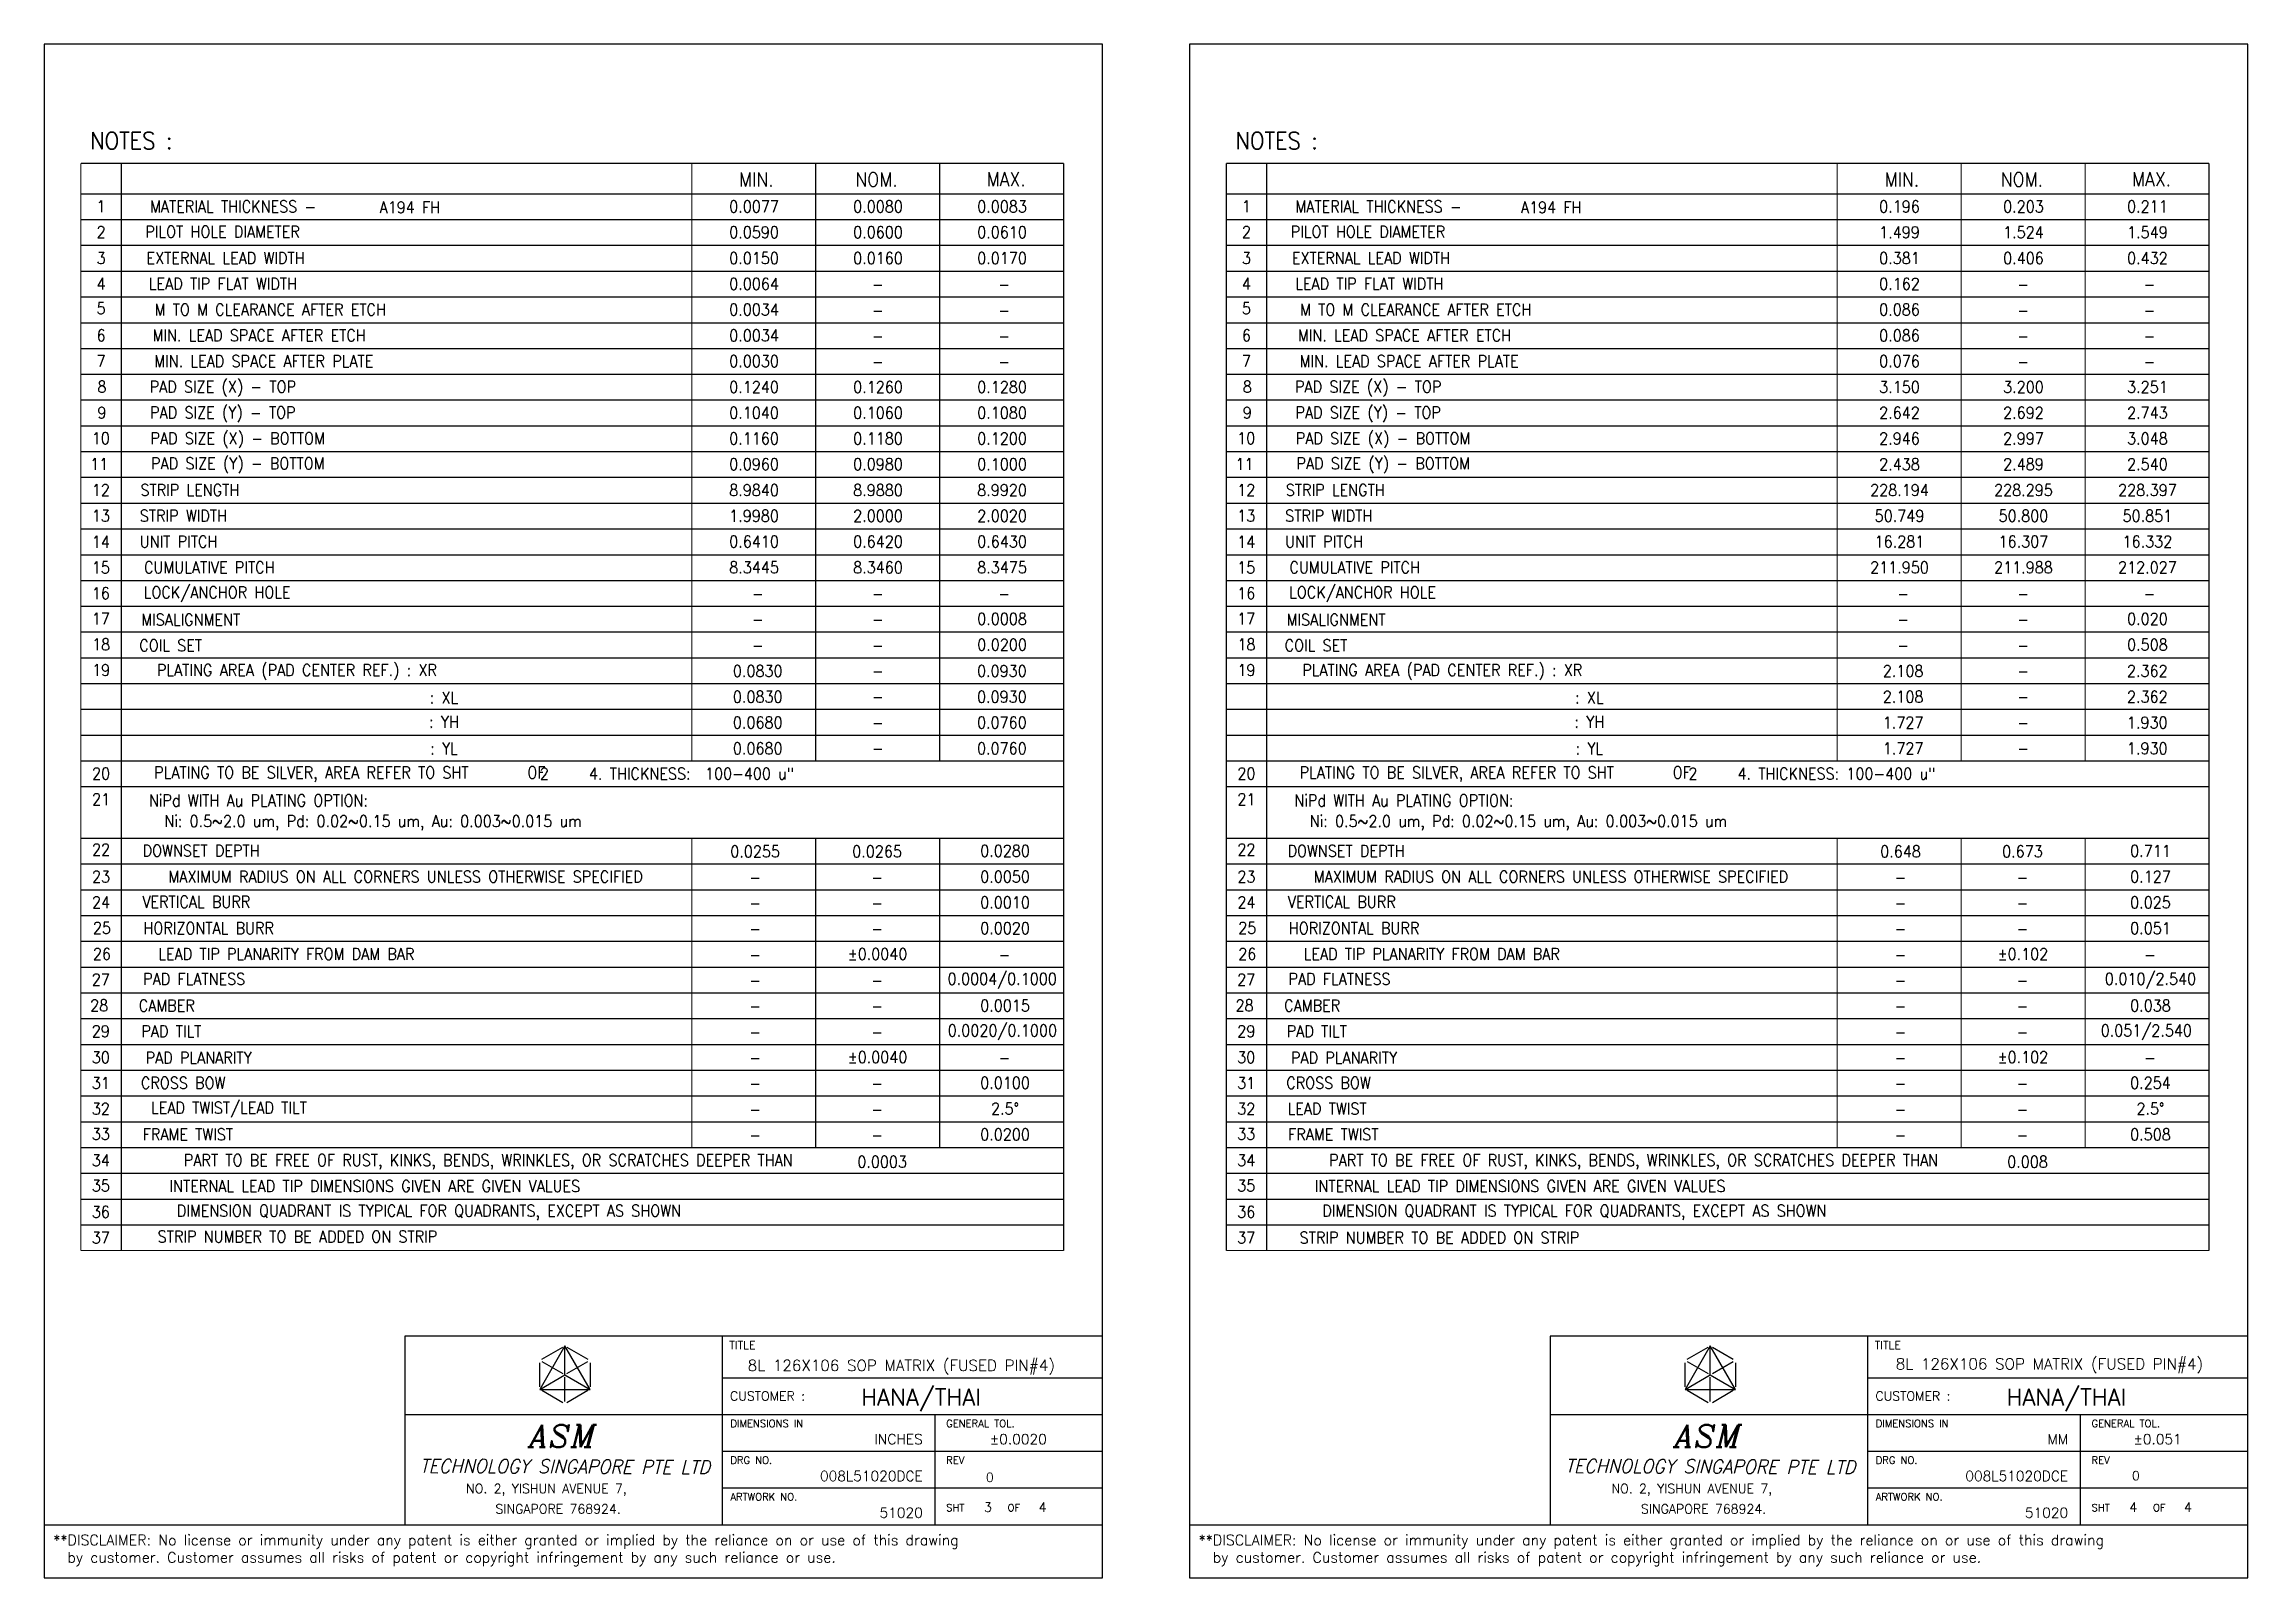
# Model space of a CAD drawing. Extents: x -157.97 to -150.87, y 83.46 to 88.17.
# Drawn here: x -154.166 to -150.866, y 85.873 to 88.169 of the extents above; entities that cross this region are included whole.
import ezdxf
from ezdxf.enums import TextEntityAlignment as Align

# ---------------------------------------------------------------- set-up
doc = ezdxf.new("R2010")
doc.units = 0
doc.header["$LTSCALE"] = 0.04
doc.header["$MEASUREMENT"] = 0
doc.layers.add('3', color=7, linetype='CONTINUOUS')
doc.layers.add('4', color=7, linetype='CONTINUOUS')
doc.styles.add('ABC', font='ITALIC')
doc.styles.add('ROMANS', font='romans', dxfattribs={"height": 2.5})
doc.styles.add('SIMPLEX', font='SIMPLEX.shx')

msp = doc.modelspace()

# ---------------------------------------------------------------- texts
at = {"layer": '3', "color": 7, "style": 'ROMANS', "width": 0.9}
for s, height, p in [('NOTES :', 0.02555, (-154.0354, 88.0243)), ('MIN.', 0.02104, (-153.0994, 87.9664)), ('NOM.', 0.02104, (-152.9197, 87.9662)), ('MAX.', 0.02104, (-152.7255, 87.9666))]:
    msp.add_text(s, height=height, dxfattribs=at).set_placement(p, align=Align.MIDDLE)
at = {"layer": '3', "color": 3, "style": 'ROMANS', "width": 0.9}
for s, height, p in [('1', 0.0175, (-154.0807, 87.9262)), ('MATERIAL THICKNESS - ', 0.017535, (-153.8776, 87.9258)), ('0.0077', 0.01753, (-153.103, 87.9258)), ('0.0080', 0.01753, (-152.9174, 87.9258)), ('0.0083', 0.01753, (-152.7317, 87.9258)), ('2', 0.0175, (-154.0807, 87.8876)), ('PILOT HOLE DIAMETER', 0.017535, (-153.8988, 87.888)), ('0.0590', 0.01753, (-153.103, 87.8872)), ('0.0600', 0.01753, (-152.9174, 87.8872)), ('0.0610', 0.01753, (-152.7317, 87.8872)), ('3', 0.0175, (-154.0807, 87.8486)), ('EXTERNAL LEAD WIDTH', 0.017535, (-153.8944, 87.8487)), ('0.0150', 0.01753, (-153.103, 87.8486)), ('0.0160', 0.01753, (-152.9174, 87.8486)), ('0.0170', 0.01753, (-152.7317, 87.8486)), ('4', 0.0175, (-154.0807, 87.8102)), ('LEAD TIP FLAT WIDTH', 0.017535, (-153.8983, 87.8101)), ('0.0064', 0.01753, (-153.103, 87.81)), ('-', 0.0175, (-152.9177, 87.8092)), ('-', 0.0175, (-152.7287, 87.8092)), ('5', 0.0175, (-154.0807, 87.7734)), ('M TO M CLEARANCE AFTER ETCH', 0.017535, (-153.8274, 87.7715)), ('0.0034', 0.01753, (-153.103, 87.7715)), ('6', 0.0175, (-154.0807, 87.7328)), ('MIN. LEAD SPACE AFTER ETCH', 0.017535, (-153.844, 87.7329)), ('0.0034', 0.01753, (-153.103, 87.7329)), ('-', 0.0175, (-152.9177, 87.7706)), ('-', 0.0175, (-152.7287, 87.7706)), ('-', 0.0175, (-152.9177, 87.7321)), ('-', 0.0175, (-152.7287, 87.7321)), ('7', 0.0175, (-154.0807, 87.6945)), ('MIN. LEAD SPACE AFTER PLATE', 0.017535, (-153.8371, 87.6943)), ('0.0030', 0.01753, (-153.103, 87.6943)), ('-', 0.0175, (-152.9177, 87.6935)), ('-', 0.0175, (-152.7287, 87.6935)), ('8', 0.0175, (-154.0794, 87.6562)), ('PAD SIZE (X) - TOP', 0.017535, (-153.8984, 87.6548)), ('0.1240', 0.01753, (-153.103, 87.6557)), ('0.1260', 0.01753, (-152.9174, 87.6557)), ('0.1280', 0.01753, (-152.7317, 87.6557)), ('9', 0.0175, (-154.0794, 87.6172)), ('PAD SIZE (Y) - TOP', 0.017535, (-153.8984, 87.6162)), ('0.1040', 0.01753, (-153.103, 87.6171)), ('0.1060', 0.01753, (-152.9174, 87.6171)), ('0.1080', 0.01753, (-152.7317, 87.6171)), ('10', 0.01753, (-154.0811, 87.5789)), ('PAD SIZE (X) - BOTTOM', 0.017535, (-153.8762, 87.5776)), ('0.1160', 0.01753, (-153.103, 87.5786)), ('0.1180', 0.01753, (-152.9174, 87.5786)), ('0.1200', 0.01753, (-152.7317, 87.5786)), ('11', 0.01753, (-154.0835, 87.5402)), ('PAD SIZE (Y) - BOTTOM', 0.017535, (-153.876, 87.54)), ('0.0960', 0.01753, (-153.103, 87.54)), ('0.0980', 0.01753, (-152.9174, 87.54)), ('0.1000', 0.01753, (-152.7317, 87.54)), ('12', 0.01753, (-154.0811, 87.5015)), ('STRIP LENGTH', 0.017535, (-153.9477, 87.5015)), ('8.9840', 0.01753, (-153.103, 87.5014)), ('8.9880', 0.01753, (-152.9174, 87.5014)), ('8.9920', 0.01753, (-152.7317, 87.5014)), ('13', 0.01753, (-154.0811, 87.4629)), ('STRIP WIDTH', 0.017535, (-153.9575, 87.4629)), ('1.9980', 0.01753, (-153.103, 87.4628)), ('2.0000', 0.01753, (-152.9174, 87.4628)), ('2.0020', 0.01753, (-152.7317, 87.4628)), ('14', 0.01753, (-154.0811, 87.4239)), ('UNIT PITCH', 0.01753, (-153.9647, 87.4243)), ('0.6410', 0.01753, (-153.103, 87.4243)), ('0.6420', 0.01753, (-152.9174, 87.4243)), ('0.6430', 0.01753, (-152.7317, 87.4243)), ('15', 0.01753, (-154.0811, 87.3855)), ('CUMULATIVE PITCH', 0.017535, (-153.9187, 87.3856)), ('8.3445', 0.01753, (-153.103, 87.3857)), ('8.3460', 0.01753, (-152.9174, 87.3857)), ('8.3475', 0.01753, (-152.7317, 87.3857)), ('16', 0.01753, (-154.0811, 87.3469)), ('LOCK/ANCHOR HOLE', 0.017535, (-153.9069, 87.347)), ('-', 0.0175, (-153.0975, 87.3463)), ('-', 0.0175, (-152.9177, 87.3463)), ('-', 0.0175, (-152.7287, 87.3463)), ('17', 0.01753, (-154.0811, 87.3088)), ('MISALIGNMENT', 0.017535, (-153.9465, 87.3074)), ('0.0008', 0.01753, (-152.7317, 87.3085)), ('18', 0.01753, (-154.0807, 87.2704)), ('-', 0.0175, (-153.0975, 87.3077)), ('-', 0.0175, (-152.9177, 87.3077)), ('0.0200', 0.01753, (-152.7317, 87.27)), ('COIL SET', 0.01753, (-153.9765, 87.2689)), ('-', 0.0175, (-153.0975, 87.2691)), ('-', 0.0175, (-152.9177, 87.2691)), ('19', 0.01753, (-154.0807, 87.2319)), ('PLATING AREA (PAD CENTER REF.) : XR', 0.017535, (-153.7875, 87.2307)), ('0.0830', 0.01753, (-153.0975, 87.2306)), ('-', 0.0175, (-152.9177, 87.2306)), ('0.0930', 0.01753, (-152.732, 87.2306)), (': XL', 0.01753, (-153.5673, 87.1909)), ('0.0830', 0.01753, (-153.0975, 87.192)), ('-', 0.0175, (-152.9177, 87.192)), ('0.0930', 0.01753, (-152.732, 87.192)), (': YH', 0.01753, (-153.5673, 87.1545)), ('0.0680', 0.01753, (-153.0975, 87.1534)), ('-', 0.0175, (-152.9177, 87.1534)), ('0.0760', 0.01753, (-152.732, 87.1534)), (': YL', 0.01753, (-153.5673, 87.1146)), ('0.0680', 0.01753, (-153.0975, 87.1148)), ('-', 0.0175, (-152.9177, 87.1148)), ('0.0760', 0.01753, (-152.732, 87.1148)), ('20', 0.01753, (-154.0807, 87.0771)), ('PLATING TO BE SILVER, AREA REFER TO SHT    OF', 0.017535, (-153.7083, 87.076)), ('21', 0.01753, (-154.0807, 87.0387)), ('NiPd WITH Au PLATING OPTION:', 0.017535, (-153.8451, 87.0372)), ('Ni: 0.5~2.0 um, Pd: 0.02~0.15 um, Au: 0.003~0.015 um', 0.017535, (-153.6736, 87.0037)), ('22', 0.01753, (-154.0807, 86.9633)), ('DOWNSET DEPTH', 0.017535, (-153.9309, 86.9617)), ('0.0255', 0.01753, (-153.1014, 86.9605)), ('0.0265', 0.01753, (-152.9188, 86.9605)), ('0.0280', 0.01753, (-152.7272, 86.9614)), ('23', 0.01753, (-154.0807, 86.9227)), ('MAXIMUM RADIUS ON ALL CORNERS UNLESS OTHERWISE SPECIFIED', 0.017535, (-153.6248, 86.9228)), ('-', 0.0175, (-153.1014, 86.922)), ('-', 0.0175, (-152.9188, 86.922)), ('0.0050', 0.01753, (-152.7272, 86.9228)), ('24', 0.01753, (-154.0807, 86.8844)), ('VERTICAL BURR', 0.017535, (-153.9381, 86.8851)), ('0.0010', 0.01753, (-152.7272, 86.8842)), ('25', 0.01753, (-154.0794, 86.8461)), ('HORIZONTAL BURR', 0.017535, (-153.9196, 86.8457)), ('-', 0.0175, (-153.1014, 86.8834)), ('-', 0.0175, (-152.9188, 86.8834)), ('0.0020', 0.01753, (-152.7272, 86.8456)), ('-', 0.0175, (-153.1014, 86.8448)), ('-', 0.0175, (-152.9188, 86.8448)), ('26', 0.01753, (-154.0794, 86.8071)), ('LEAD TIP PLANARITY FROM DAM BAR', 0.017535, (-153.8033, 86.8071)), ('-', 0.0175, (-153.1014, 86.8062)), ('%%p0.0040', 0.01753, (-152.9181, 86.8071)), ('-', 0.0175, (-152.7279, 86.8062)), ('27', 0.01753, (-154.0811, 86.7688)), ('PAD FLATNESS', 0.017535, (-153.9413, 86.7697)), ('-', 0.0175, (-153.1014, 86.7677)), ('-', 0.0175, (-152.9188, 86.7677)), ('0.0004/0.1000', 0.017535, (-152.7315, 86.7685)), ('28', 0.01753, (-154.0835, 86.7301)), ('CAMBER', 0.01753, (-153.9824, 86.7299)), ('-', 0.0175, (-153.1014, 86.7291)), ('-', 0.0175, (-152.9188, 86.7291)), ('0.0015', 0.01753, (-152.7272, 86.7299)), ('29', 0.01753, (-154.0811, 86.6914)), ('PAD TILT', 0.01753, (-153.9754, 86.6914)), ('-', 0.0175, (-153.1014, 86.6905)), ('-', 0.0175, (-152.9188, 86.6905)), ('0.0020/0.1000', 0.017535, (-152.7312, 86.6913)), ('30', 0.01753, (-154.0811, 86.6524)), ('PAD PLANARITY', 0.017535, (-153.9346, 86.6518)), ('%%p0.0040', 0.01753, (-152.9181, 86.6527)), ('31', 0.01753, (-154.0811, 86.614)), ('CROSS BOW', 0.01753, (-153.9579, 86.6142)), ('-', 0.0175, (-153.1014, 86.6519)), ('0.0100', 0.01753, (-152.7272, 86.6142)), ('-', 0.0175, (-152.7279, 86.6519)), ('LEAD TWIST/LEAD TILT', 0.017535, (-153.8892, 86.5756)), ('-', 0.0175, (-153.1014, 86.6133)), ('-', 0.0175, (-152.9188, 86.6133)), ('32', 0.01753, (-154.0811, 86.5754)), ('-', 0.0175, (-153.1014, 86.5748)), ('-', 0.0175, (-152.9188, 86.5748)), ('2.5%%d', 0.01753, (-152.7272, 86.5756)), ('33', 0.01753, (-154.0811, 86.5377)), ('FRAME TWIST', 0.017535, (-153.9507, 86.5371)), ('-', 0.0175, (-153.1014, 86.5362)), ('-', 0.0175, (-152.9188, 86.5362)), ('0.0200', 0.01753, (-152.7272, 86.537)), ('34', 0.01753, (-154.0811, 86.4983)), ('PART TO BE FREE OF RUST, KINKS, BENDS, WRINKLES, OR SCRATCHES DEEPER THAN', 0.017535, (-153.501, 86.4958)), ('0.0003', 0.01753, (-152.9112, 86.4961)), ('35', 0.01753, (-154.0811, 86.4605)), ('INTERNAL LEAD TIP DIMENSIONS GIVEN ARE GIVEN VALUES', 0.017535, (-153.6709, 86.4597)), ('36', 0.01753, (-154.0811, 86.4211)), ('DIMENSION QUADRANT IS TYPICAL FOR QUADRANTS, EXCEPT AS SHOWN', 0.017535, (-153.5899, 86.4201)), ('37', 0.01753, (-154.0811, 86.3825)), ('STRIP NUMBER TO BE ADDED ON STRIP', 0.017535, (-153.7867, 86.3842))]:
    msp.add_text(s, height=height, dxfattribs=at).set_placement(p, align=Align.MIDDLE)
at = {"layer": '3', "color": 1, "style": 'ROMANS', "width": 0.9}
for s, height, p in [('A194 FH', 0.01753, (-153.6184, 87.9246)), ('2     4. THICKNESS:  100-400 u"', 0.017535, (-153.2335, 87.0769))]:
    msp.add_text(s, height=height, dxfattribs=at).set_placement(p, align=Align.MIDDLE)
at = {"layer": '3', "color": 1, "style": 'SIMPLEX'}
for s, height, p in [('TITLE', 0.01207, (-153.1401, 86.2157)), ('CUSTOMER :', 0.01371, (-153.139, 86.1386)), ('DIMENSIONS IN', 0.010972, (-153.1385, 86.0989)), ('GENERAL TOL.', 0.010972, (-152.8154, 86.0989)), ('DRG NO.', 0.01097, (-153.1385, 86.044)), ('REV', 0.01097, (-152.8154, 86.044)), ('NO. 2, YISHUN AVENUE 7,', 0.013761, (-153.5342, 86.0001)), ('ARTWORK NO.', 0.010972, (-153.1385, 85.9892)), ('SINGAPORE 768924.', 0.013761, (-153.4902, 85.9697)), ('SHT', 0.01097, (-152.8154, 85.9729)), ('OF', 0.01097, (-152.7234, 85.9729))]:
    msp.add_text(s, height=height, dxfattribs=at).set_placement(p)
at = {"layer": '3', "color": 4, "style": 'SIMPLEX'}
for s, height, p in [('8L 126X106 SOP MATRIX (FUSED PIN#4)', 0.016595, (-153.1126, 86.183)), ('0', 0.0137, (-152.7558, 86.0169)), ('3', 0.0137, (-152.7587, 85.9722)), ('4', 0.0137, (-152.6768, 85.9722))]:
    msp.add_text(s, height=height, dxfattribs=at).set_placement(p)
for s, height, p in [('HANA/THAI', 0.02524, (-152.7631, 86.1311)), ('INCHES', 0.01509, (-152.8504, 86.0734)), ('%%P0.0020', 0.01509, (-152.6648, 86.0734)), ('008L51020DCE', 0.015086, (-152.8504, 86.0182)), ('51020', 0.01509, (-152.8504, 85.9633))]:
    msp.add_text(s, height=height, dxfattribs=at).set_placement(p, align=Align.RIGHT)
at = {"layer": '3', "color": 1, "style": 'ABC'}
msp.add_text('ASM', height=0.03328, dxfattribs=at).set_placement((-153.3888, 86.0855), align=Align.MIDDLE)
at = {"layer": '3', "color": 1, "linetype": 'Continuous', "style": 'ABC', "width": 0.738856}
msp.add_text('TECHNOLOGY SINGAPORE PTE LTD', height=0.020304, rotation=359.7173, dxfattribs=at).set_placement((-153.6035, 86.0309), (-153.1692, 86.0288), align=Align.FIT)
at = {"layer": '3', "color": 7, "insert": (-154.1524, 85.9378), "char_height": 0.0156145, "width": 2.047689, "attachment_point": 1, "style": 'SIMPLEX'}
msp.add_mtext('**DISCLAIMER: No license or immunity under any patent is either granted or implied by the reliance on or use of this drawing\\P  by customer. Customer assumes all risks of patent or copyright infringement by any such reliance or use.', dxfattribs=at)
at = {"layer": '4', "color": 7, "style": 'ROMANS', "width": 0.9}
for s, height, p in [('NOTES :', 0.02555, (-152.3205, 88.0243)), ('MIN.', 0.02104, (-151.3844, 87.9664)), ('NOM.', 0.02104, (-151.2047, 87.9662)), ('MAX.', 0.02104, (-151.0105, 87.9666))]:
    msp.add_text(s, height=height, dxfattribs=at).set_placement(p, align=Align.MIDDLE)
at = {"layer": '4', "color": 3, "style": 'ROMANS', "width": 0.9}
for s, height, p in [('1', 0.0175, (-152.3658, 87.9262)), ('MATERIAL THICKNESS - ', 0.017535, (-152.1626, 87.9258)), ('0.196', 0.01753, (-151.388, 87.9258)), ('0.203', 0.01753, (-151.2024, 87.9258)), ('0.211', 0.01753, (-151.0168, 87.9258)), ('2', 0.0175, (-152.3658, 87.8876)), ('PILOT HOLE DIAMETER', 0.017535, (-152.1838, 87.888)), ('1.499', 0.01753, (-151.388, 87.8872)), ('1.524', 0.01753, (-151.2024, 87.8872)), ('1.549', 0.01753, (-151.0168, 87.8872)), ('3', 0.0175, (-152.3658, 87.8486)), ('EXTERNAL LEAD WIDTH', 0.017535, (-152.1794, 87.8487)), ('0.381', 0.01753, (-151.388, 87.8486)), ('0.406', 0.01753, (-151.2024, 87.8486)), ('0.432', 0.01753, (-151.0168, 87.8486)), ('4', 0.0175, (-152.3658, 87.8102)), ('LEAD TIP FLAT WIDTH ', 0.017535, (-152.1764, 87.8101)), ('0.162', 0.01753, (-151.388, 87.81)), ('-', 0.0175, (-151.2028, 87.8092)), ('-', 0.0175, (-151.0137, 87.8092)), ('5', 0.0175, (-152.3658, 87.7734)), ('M TO M CLEARANCE AFTER ETCH', 0.017535, (-152.1124, 87.7715)), ('0.086', 0.01753, (-151.388, 87.7715)), ('6', 0.0175, (-152.3658, 87.7328)), ('MIN. LEAD SPACE AFTER ETCH', 0.017535, (-152.1291, 87.7329)), ('0.086', 0.01753, (-151.388, 87.7329)), ('-', 0.0175, (-151.2028, 87.7706)), ('-', 0.0175, (-151.0137, 87.7706)), ('-', 0.0175, (-151.2028, 87.7321)), ('-', 0.0175, (-151.0137, 87.7321)), ('7', 0.0175, (-152.3658, 87.6945)), ('MIN. LEAD SPACE AFTER PLATE', 0.017535, (-152.1222, 87.6943)), ('0.076', 0.01753, (-151.388, 87.6943)), ('-', 0.0175, (-151.2028, 87.6935)), ('-', 0.0175, (-151.0137, 87.6935)), ('8', 0.0175, (-152.3645, 87.6562)), ('PAD SIZE (X) - TOP', 0.017535, (-152.1835, 87.6548)), ('3.150', 0.01753, (-151.388, 87.6557)), ('3.200', 0.01753, (-151.2024, 87.6557)), ('3.251', 0.01753, (-151.0168, 87.6557)), ('9', 0.0175, (-152.3645, 87.6172)), ('PAD SIZE (Y) - TOP', 0.017535, (-152.1835, 87.6162)), ('2.642', 0.01753, (-151.388, 87.6171)), ('2.692', 0.01753, (-151.2024, 87.6171)), ('2.743', 0.01753, (-151.0168, 87.6171)), ('10', 0.01753, (-152.3661, 87.5789)), ('PAD SIZE (X) - BOTTOM', 0.017535, (-152.1613, 87.5776)), ('2.946', 0.01753, (-151.388, 87.5786)), ('2.997', 0.01753, (-151.2024, 87.5786)), ('3.048', 0.01753, (-151.0168, 87.5786)), ('11', 0.01753, (-152.3686, 87.5402)), ('PAD SIZE (Y) - BOTTOM', 0.017535, (-152.161, 87.54)), ('2.438', 0.01753, (-151.388, 87.54)), ('2.489', 0.01753, (-151.2024, 87.54)), ('2.540', 0.01753, (-151.0168, 87.54)), ('12', 0.01753, (-152.3661, 87.5015)), ('STRIP LENGTH', 0.017535, (-152.2328, 87.5015)), ('228.194', 0.01753, (-151.388, 87.5014)), ('228.295', 0.01753, (-151.2024, 87.5014)), ('228.397', 0.01753, (-151.0168, 87.5014)), ('13', 0.01753, (-152.3661, 87.4629)), ('STRIP WIDTH', 0.017535, (-152.2425, 87.4629)), ('50.749', 0.01753, (-151.388, 87.4628)), ('50.800', 0.01753, (-151.2024, 87.4628)), ('50.851', 0.01753, (-151.0168, 87.4628)), ('14', 0.01753, (-152.3661, 87.4239)), ('UNIT PITCH', 0.01753, (-152.2497, 87.4243)), ('16.281', 0.01753, (-151.388, 87.4243)), ('16.307', 0.01753, (-151.2024, 87.4243)), ('16.332', 0.01753, (-151.0168, 87.4243)), ('15', 0.01753, (-152.3661, 87.3855)), ('CUMULATIVE PITCH', 0.017535, (-152.2037, 87.3856)), ('211.950', 0.01753, (-151.388, 87.3857)), ('211.988', 0.01753, (-151.2024, 87.3857)), ('212.027', 0.01753, (-151.0168, 87.3857)), ('16', 0.01753, (-152.3661, 87.3469)), ('LOCK/ANCHOR HOLE', 0.017535, (-152.1919, 87.347)), ('-', 0.0175, (-151.3826, 87.3463)), ('-', 0.0175, (-151.2028, 87.3463)), ('-', 0.0175, (-151.0137, 87.3463)), ('17', 0.01753, (-152.3661, 87.3088)), ('MISALIGNMENT', 0.017535, (-152.2316, 87.3074)), ('0.020', 0.01753, (-151.0168, 87.3085)), ('18', 0.01753, (-152.3658, 87.2704)), ('-', 0.0175, (-151.3826, 87.3077)), ('-', 0.0175, (-151.2028, 87.3077)), ('0.508', 0.01753, (-151.0168, 87.27)), ('COIL SET', 0.01753, (-152.2616, 87.2689)), ('-', 0.0175, (-151.3826, 87.2691)), ('-', 0.0175, (-151.2028, 87.2691)), ('19', 0.01753, (-152.3658, 87.2319)), ('PLATING AREA (PAD CENTER REF.) : XR', 0.017535, (-152.0726, 87.2307)), ('2.108', 0.01753, (-151.3826, 87.2306)), ('-', 0.0175, (-151.2028, 87.2306)), ('2.362', 0.01753, (-151.017, 87.2306)), (': XL', 0.01753, (-151.8524, 87.1909)), ('2.108', 0.01753, (-151.3826, 87.192)), ('-', 0.0175, (-151.2028, 87.192)), ('2.362', 0.01753, (-151.017, 87.192)), (': YH', 0.01753, (-151.8524, 87.1545)), ('1.727', 0.01753, (-151.3826, 87.1534)), ('-', 0.0175, (-151.2028, 87.1534)), ('1.930', 0.01753, (-151.017, 87.1534)), (': YL', 0.01753, (-151.8524, 87.1146)), ('1.727', 0.01753, (-151.3826, 87.1148)), ('-', 0.0175, (-151.2028, 87.1148)), ('1.930', 0.01753, (-151.017, 87.1148)), ('20', 0.01753, (-152.3658, 87.0771)), ('PLATING TO BE SILVER, AREA REFER TO SHT    OF', 0.017535, (-151.9934, 87.076)), ('21', 0.01753, (-152.3658, 87.0387)), ('NiPd WITH Au PLATING OPTION:', 0.017535, (-152.1301, 87.0372)), ('Ni: 0.5~2.0 um, Pd: 0.02~0.15 um, Au: 0.003~0.015 um', 0.017535, (-151.9586, 87.0037)), ('22', 0.01753, (-152.3658, 86.9633)), ('DOWNSET DEPTH', 0.017535, (-152.2166, 86.9614)), ('0.648', 0.01753, (-151.3864, 86.9605)), ('0.673', 0.01753, (-151.2039, 86.9605)), ('0.711', 0.01753, (-151.0122, 86.9614)), ('23', 0.01753, (-152.3658, 86.9227)), ('MAXIMUM RADIUS ON ALL CORNERS UNLESS OTHERWISE SPECIFIED', 0.017535, (-151.9099, 86.9228)), ('-', 0.0175, (-151.3864, 86.922)), ('-', 0.0175, (-151.2039, 86.922)), ('0.127', 0.01753, (-151.0122, 86.9228)), ('24', 0.01753, (-152.3658, 86.8844)), ('VERTICAL BURR', 0.017535, (-152.2231, 86.8851)), ('0.025', 0.01753, (-151.0122, 86.8842)), ('25', 0.01753, (-152.3645, 86.8461)), ('HORIZONTAL BURR', 0.017535, (-152.2046, 86.8457)), ('-', 0.0175, (-151.3864, 86.8834)), ('-', 0.0175, (-151.2039, 86.8834)), ('0.051', 0.01753, (-151.0122, 86.8456)), ('-', 0.0175, (-151.3864, 86.8448)), ('-', 0.0175, (-151.2039, 86.8448)), ('26', 0.01753, (-152.3645, 86.8071)), ('LEAD TIP PLANARITY FROM DAM BAR', 0.017535, (-152.0883, 86.8071)), ('-', 0.0175, (-151.3864, 86.8062)), ('%%p0.102', 0.01753, (-151.2032, 86.8071)), ('-', 0.0175, (-151.0129, 86.8062)), ('27', 0.01753, (-152.3661, 86.7688)), ('PAD FLATNESS', 0.017535, (-152.2264, 86.7697)), ('-', 0.0175, (-151.3864, 86.7677)), ('-', 0.0175, (-151.2039, 86.7677)), ('0.010/2.540', 0.017535, (-151.0122, 86.7685)), ('28', 0.01753, (-152.3686, 86.7301)), ('CAMBER', 0.01753, (-152.2674, 86.7299)), ('-', 0.0175, (-151.3864, 86.7291)), ('-', 0.0175, (-151.2039, 86.7291)), ('0.038', 0.01753, (-151.0122, 86.7299)), ('29', 0.01753, (-152.3661, 86.6914)), ('PAD TILT', 0.01753, (-152.2605, 86.6914)), ('-', 0.0175, (-151.3864, 86.6905)), ('-', 0.0175, (-151.2039, 86.6905)), ('0.051/2.540', 0.017535, (-151.0184, 86.6913)), ('30', 0.01753, (-152.3661, 86.6524)), ('PAD PLANARITY', 0.017535, (-152.2197, 86.6518)), ('%%p0.102', 0.01753, (-151.2032, 86.6527)), ('31', 0.01753, (-152.3661, 86.614)), ('CROSS BOW', 0.01753, (-152.243, 86.6142)), ('-', 0.0175, (-151.3864, 86.6519)), ('0.254', 0.01753, (-151.0122, 86.6142)), ('-', 0.0175, (-151.0129, 86.6519)), ('-', 0.0175, (-151.3864, 86.6133)), ('-', 0.0175, (-151.2039, 86.6133)), ('32', 0.01753, (-152.3661, 86.5754)), ('LEAD TWIST', 0.01753, (-152.245, 86.5756)), ('-', 0.0175, (-151.3864, 86.5748)), ('-', 0.0175, (-151.2039, 86.5748)), ('2.5%%d', 0.01753, (-151.0122, 86.5756)), ('33', 0.01753, (-152.3661, 86.5377)), ('FRAME TWIST', 0.017535, (-152.2357, 86.5371)), ('-', 0.0175, (-151.3864, 86.5362)), ('-', 0.0175, (-151.2039, 86.5362)), ('0.508', 0.01753, (-151.0122, 86.537)), ('34', 0.01753, (-152.3661, 86.4983)), ('PART TO BE FREE OF RUST, KINKS, BENDS, WRINKLES, OR SCRATCHES DEEPER THAN', 0.017535, (-151.7861, 86.4958)), ('0.008', 0.01753, (-151.1963, 86.4961)), ('35', 0.01753, (-152.3661, 86.4605)), ('INTERNAL LEAD TIP DIMENSIONS GIVEN ARE GIVEN VALUES', 0.017535, (-151.956, 86.4597)), ('36', 0.01753, (-152.3661, 86.4211)), ('DIMENSION QUADRANT IS TYPICAL FOR QUADRANTS, EXCEPT AS SHOWN', 0.017535, (-151.8749, 86.4201)), ('37', 0.01753, (-152.3661, 86.3825)), ('STRIP NUMBER TO BE ADDED ON STRIP', 0.017535, (-152.0768, 86.3825))]:
    msp.add_text(s, height=height, dxfattribs=at).set_placement(p, align=Align.MIDDLE)
at = {"layer": '4', "color": 1, "style": 'ROMANS', "width": 0.9}
for s, height, p in [('A194 FH', 0.01753, (-151.9095, 87.9246)), ('2     4. THICKNESS: 100-400 u"', 0.017535, (-151.5192, 87.0769))]:
    msp.add_text(s, height=height, dxfattribs=at).set_placement(p, align=Align.MIDDLE)
at = {"layer": '4', "color": 1, "style": 'SIMPLEX'}
for s, height, p in [('TITLE', 0.01207, (-151.4251, 86.2157)), ('CUSTOMER :', 0.01371, (-151.424, 86.1386)), ('DIMENSIONS IN', 0.010972, (-151.4236, 86.0989)), ('GENERAL TOL.', 0.010972, (-151.1005, 86.0989)), ('DRG NO.', 0.01097, (-151.4236, 86.044)), ('REV', 0.01097, (-151.1005, 86.044)), ('NO. 2, YISHUN AVENUE 7,', 0.013761, (-151.8193, 86.0001)), ('ARTWORK NO.', 0.010972, (-151.4236, 85.9892)), ('SINGAPORE 768924.', 0.013761, (-151.7752, 85.9697)), ('SHT', 0.01097, (-151.1005, 85.9729)), ('OF', 0.01097, (-151.0084, 85.9729))]:
    msp.add_text(s, height=height, dxfattribs=at).set_placement(p)
at = {"layer": '4', "color": 4, "style": 'SIMPLEX'}
for s, height, p in [('8L 126X106 SOP MATRIX (FUSED PIN#4)', 0.016595, (-151.3936, 86.1852)), ('0', 0.0137, (-151.0399, 86.0195)), ('4', 0.0137, (-151.0437, 85.9722)), ('4', 0.0137, (-150.9618, 85.9722))]:
    msp.add_text(s, height=height, dxfattribs=at).set_placement(p)
for s, height, p in [('HANA/THAI', 0.02524, (-151.0482, 86.1311)), ('MM', 0.01509, (-151.1355, 86.0734)), ('%%P0.051', 0.01509, (-150.9655, 86.0734)), ('008L51020DCE', 0.015086, (-151.1355, 86.0182)), ('51020', 0.01509, (-151.1355, 85.9633))]:
    msp.add_text(s, height=height, dxfattribs=at).set_placement(p, align=Align.RIGHT)
at = {"layer": '4', "color": 1, "style": 'ABC'}
msp.add_text('ASM', height=0.03328, dxfattribs=at).set_placement((-151.6739, 86.0855), align=Align.MIDDLE)
at = {"layer": '4', "color": 1, "linetype": 'Continuous', "style": 'ABC', "width": 0.738856}
msp.add_text('TECHNOLOGY SINGAPORE PTE LTD', height=0.020304, rotation=359.7173, dxfattribs=at).set_placement((-151.8886, 86.0309), (-151.4543, 86.0288), align=Align.FIT)
at = {"layer": '4', "color": 7, "insert": (-152.4375, 85.9378), "char_height": 0.0156145, "width": 2.047689, "attachment_point": 1, "style": 'SIMPLEX'}
msp.add_mtext('**DISCLAIMER: No license or immunity under any patent is either granted or implied by the reliance on or use of this drawing\\P  by customer. Customer assumes all risks of patent or copyright infringement by any such reliance or use.', dxfattribs=at)

# ---------------------------------------------------------------- linework, layer by layer
at = {"layer": '3', "color": 7}
for p, q in [((-154.166, 88.1689), (-154.166, 85.9526)), ((-152.5813, 88.1689), (-154.166, 88.1689)), ((-152.5813, 85.9526), (-152.5813, 88.1689)), ((-152.5813, 86.235), (-153.6261, 86.235)), ((-153.6261, 86.235), (-153.6261, 85.9526)), ((-153.151, 86.235), (-153.151, 85.9526)), ((-152.5813, 86.172), (-153.151, 86.172)), ((-152.5813, 86.1171), (-153.6261, 86.1171)), ((-152.8324, 86.1171), (-152.8324, 85.9526)), ((-152.5813, 86.0623), (-153.151, 86.0623)), ((-152.5813, 86.0074), (-153.151, 86.0074)), ((-154.166, 85.9526), (-152.5813, 85.9526))]:
    msp.add_line(p, q, dxfattribs=at)
at = {"layer": '3', "color": 3}
for p, q in [((-154.0503, 86.3632), (-154.0503, 87.9905)), ((-154.1109, 87.9448), (-152.6394, 87.9448)), ((-154.1109, 87.9062), (-152.6394, 87.9062)), ((-154.1109, 87.8677), (-152.6394, 87.8677)), ((-154.1109, 87.8291), (-152.6394, 87.8291)), ((-154.1109, 87.7905), (-152.6394, 87.7905)), ((-154.1109, 87.7519), (-152.6394, 87.7519)), ((-154.1109, 87.7133), (-152.6394, 87.7133)), ((-154.1109, 87.6748), (-152.6394, 87.6748)), ((-154.1109, 87.6362), (-152.6394, 87.6362)), ((-154.1109, 87.5976), (-152.6394, 87.5976)), ((-154.1109, 87.559), (-152.6394, 87.559)), ((-154.1109, 87.5205), (-152.6394, 87.5205)), ((-154.1109, 87.4819), (-152.6394, 87.4819)), ((-154.1109, 87.4433), (-152.6394, 87.4433)), ((-154.1109, 87.4047), (-152.6394, 87.4047)), ((-154.1109, 87.3662), (-152.6394, 87.3662)), ((-154.1109, 87.3276), (-152.6394, 87.3276)), ((-154.1109, 87.289), (-152.6394, 87.289)), ((-154.1109, 87.2504), (-152.6394, 87.2504)), ((-154.1109, 87.2119), (-152.6394, 87.2119)), ((-154.1109, 87.1733), (-152.6394, 87.1733)), ((-154.1109, 87.1347), (-152.6394, 87.1347)), ((-154.1109, 87.0961), (-152.6394, 87.0961)), ((-154.1109, 87.0576), (-152.6394, 87.0576)), ((-154.1109, 86.9804), (-152.6394, 86.9804)), ((-154.1109, 86.9418), (-152.6394, 86.9418)), ((-154.1109, 86.9033), (-152.6394, 86.9033)), ((-154.1109, 86.8647), (-152.6394, 86.8647)), ((-154.1109, 86.8261), (-152.6394, 86.8261)), ((-154.1109, 86.7875), (-152.6394, 86.7875)), ((-154.1109, 86.7489), (-152.6394, 86.7489)), ((-154.1109, 86.7104), (-152.6394, 86.7104)), ((-154.1109, 86.6718), (-152.6394, 86.6718)), ((-154.1109, 86.6332), (-152.6394, 86.6332)), ((-154.1109, 86.5946), (-152.6394, 86.5946)), ((-154.1109, 86.5561), (-152.6394, 86.5561)), ((-154.1109, 86.5175), (-152.6394, 86.5175)), ((-154.1109, 86.4789), (-152.6394, 86.4789)), ((-154.1109, 86.4403), (-152.6394, 86.4403)), ((-154.1109, 86.4018), (-152.6394, 86.4018))]:
    msp.add_line(p, q, dxfattribs=at)
at = {"layer": '3', "color": 1}
for p, q in [((-153.3862, 86.2206), (-153.4238, 86.1554)), ((-153.4238, 86.159), (-153.4238, 86.1952)), ((-153.4207, 86.2007), (-153.3893, 86.2188)), ((-153.4207, 86.1971), (-153.3893, 86.179)), ((-153.3486, 86.1554), (-153.3862, 86.2206)), ((-153.3862, 86.1771), (-153.3862, 86.2206)), ((-153.3831, 86.2188), (-153.3517, 86.2007)), ((-153.3831, 86.179), (-153.3517, 86.1971)), ((-153.3486, 86.1952), (-153.3486, 86.159)), ((-153.4238, 86.1554), (-153.3862, 86.1771)), ((-153.3862, 86.1771), (-153.3486, 86.1554)), ((-153.3862, 86.1373), (-153.3862, 86.1735)), ((-153.4238, 86.1554), (-153.3486, 86.1554)), ((-153.3893, 86.1355), (-153.4207, 86.1536)), ((-153.3517, 86.1536), (-153.3831, 86.1355))]:
    msp.add_line(p, q, dxfattribs=at)
at = {"layer": '3', "color": 7, "const_width": 0.00175}
for points in [[(-154.1109, 86.3632), (-154.1109, 87.9905)], [(-154.1109, 87.9905), (-152.6394, 87.9905)], [(-153.1963, 87.0961), (-153.1963, 87.9905)], [(-153.0107, 87.0961), (-153.0107, 87.9905)], [(-152.8251, 87.0961), (-152.8251, 87.9905)], [(-152.6394, 86.3632), (-152.6394, 87.9905)], [(-153.1963, 86.5175), (-153.1963, 86.9804)], [(-153.0107, 86.5175), (-153.0107, 86.9804)], [(-152.8251, 86.5175), (-152.8251, 86.9804)], [(-154.1109, 86.3632), (-152.6394, 86.3632)]]:
    msp.add_lwpolyline(points, dxfattribs=at)
at = {"layer": '3', "color": 7}
msp.add_lwpolyline([(-154.166, 85.9526), (-154.166, 85.8733), (-152.5813, 85.8733), (-152.5813, 85.9526)], dxfattribs=at)
at = {"layer": '4', "color": 7}
for p, q in [((-152.4511, 88.1689), (-152.4511, 85.9526)), ((-150.8663, 88.1689), (-152.4511, 88.1689)), ((-150.8663, 85.9526), (-150.8663, 88.1689)), ((-150.8663, 86.235), (-151.9111, 86.235)), ((-151.9111, 86.235), (-151.9111, 85.9526)), ((-151.436, 86.235), (-151.436, 85.9526)), ((-150.8663, 86.172), (-151.436, 86.172)), ((-150.8663, 86.1171), (-151.9111, 86.1171)), ((-151.1175, 86.1171), (-151.1175, 85.9526)), ((-150.8663, 86.0623), (-151.436, 86.0623)), ((-150.8663, 86.0074), (-151.436, 86.0074)), ((-152.4511, 85.9526), (-150.8663, 85.9526))]:
    msp.add_line(p, q, dxfattribs=at)
at = {"layer": '4', "color": 3}
for p, q in [((-152.3354, 86.3632), (-152.3354, 87.9905)), ((-152.3959, 87.9448), (-150.9245, 87.9448)), ((-152.3959, 87.9062), (-150.9245, 87.9062)), ((-152.3959, 87.8677), (-150.9245, 87.8677)), ((-152.3959, 87.8291), (-150.9245, 87.8291)), ((-152.3959, 87.7905), (-150.9245, 87.7905)), ((-152.3959, 87.7519), (-150.9245, 87.7519)), ((-152.3959, 87.7133), (-150.9245, 87.7133)), ((-152.3959, 87.6748), (-150.9245, 87.6748)), ((-152.3959, 87.6362), (-150.9245, 87.6362)), ((-152.3959, 87.5976), (-150.9245, 87.5976)), ((-152.3959, 87.559), (-150.9245, 87.559)), ((-152.3959, 87.5205), (-150.9245, 87.5205)), ((-152.3959, 87.4819), (-150.9245, 87.4819)), ((-152.3959, 87.4433), (-150.9245, 87.4433)), ((-152.3959, 87.4047), (-150.9245, 87.4047)), ((-152.3959, 87.3662), (-150.9245, 87.3662)), ((-152.3959, 87.3276), (-150.9245, 87.3276)), ((-152.3959, 87.289), (-150.9245, 87.289)), ((-152.3959, 87.2504), (-150.9245, 87.2504)), ((-152.3959, 87.2119), (-150.9245, 87.2119)), ((-152.3959, 87.1733), (-150.9245, 87.1733)), ((-152.3959, 87.1347), (-150.9245, 87.1347)), ((-152.3959, 87.0961), (-150.9245, 87.0961)), ((-152.3959, 87.0576), (-150.9245, 87.0576)), ((-152.3959, 86.9804), (-150.9245, 86.9804)), ((-152.3959, 86.9418), (-150.9245, 86.9418)), ((-152.3959, 86.9033), (-150.9245, 86.9033)), ((-152.3959, 86.8647), (-150.9245, 86.8647)), ((-152.3959, 86.8261), (-150.9245, 86.8261)), ((-152.3959, 86.7875), (-150.9245, 86.7875)), ((-152.3959, 86.7489), (-150.9245, 86.7489)), ((-152.3959, 86.7104), (-150.9245, 86.7104)), ((-152.3959, 86.6718), (-150.9245, 86.6718)), ((-152.3959, 86.6332), (-150.9245, 86.6332)), ((-152.3959, 86.5946), (-150.9245, 86.5946)), ((-152.3959, 86.5561), (-150.9245, 86.5561)), ((-152.3959, 86.5175), (-150.9245, 86.5175)), ((-152.3959, 86.4789), (-150.9245, 86.4789)), ((-152.3959, 86.4403), (-150.9245, 86.4403)), ((-152.3959, 86.4018), (-150.9245, 86.4018))]:
    msp.add_line(p, q, dxfattribs=at)
at = {"layer": '4', "color": 1}
for p, q in [((-151.6713, 86.2206), (-151.7089, 86.1554)), ((-151.7089, 86.159), (-151.7089, 86.1952)), ((-151.7057, 86.2007), (-151.6744, 86.2188)), ((-151.7057, 86.1971), (-151.6744, 86.179)), ((-151.6336, 86.1554), (-151.6713, 86.2206)), ((-151.6713, 86.1771), (-151.6713, 86.2206)), ((-151.6681, 86.2188), (-151.6368, 86.2007)), ((-151.6681, 86.179), (-151.6368, 86.1971)), ((-151.6336, 86.1952), (-151.6336, 86.159)), ((-151.7089, 86.1554), (-151.6713, 86.1771)), ((-151.6713, 86.1771), (-151.6336, 86.1554)), ((-151.6713, 86.1373), (-151.6713, 86.1735)), ((-151.7089, 86.1554), (-151.6336, 86.1554)), ((-151.6744, 86.1355), (-151.7057, 86.1536)), ((-151.6368, 86.1536), (-151.6681, 86.1355))]:
    msp.add_line(p, q, dxfattribs=at)
at = {"layer": '4', "color": 7, "const_width": 0.00175}
for points in [[(-152.3959, 86.3632), (-152.3959, 87.9905)], [(-152.3959, 87.9905), (-150.9245, 87.9905)], [(-151.4813, 87.0961), (-151.4813, 87.9905)], [(-151.2957, 87.0961), (-151.2957, 87.9905)], [(-151.1101, 87.0961), (-151.1101, 87.9905)], [(-150.9245, 86.3632), (-150.9245, 87.9905)], [(-151.4813, 86.5175), (-151.4813, 86.9804)], [(-151.2957, 86.5175), (-151.2957, 86.9804)], [(-151.1101, 86.5175), (-151.1101, 86.9804)], [(-152.3959, 86.3632), (-150.9245, 86.3632)]]:
    msp.add_lwpolyline(points, dxfattribs=at)
at = {"layer": '4', "color": 7}
msp.add_lwpolyline([(-152.4511, 85.9526), (-152.4511, 85.8733), (-150.8663, 85.8733), (-150.8663, 85.9526)], dxfattribs=at)

msp.set_redraw_order([(e.dxf.handle, doc.entitydb.next_handle()) for e in msp.query("TEXT MTEXT ATTDEF DIMENSION ARC_DIMENSION")])  # texts and dimensions are drawn at this point

doc.saveas('drawing.dxf')
